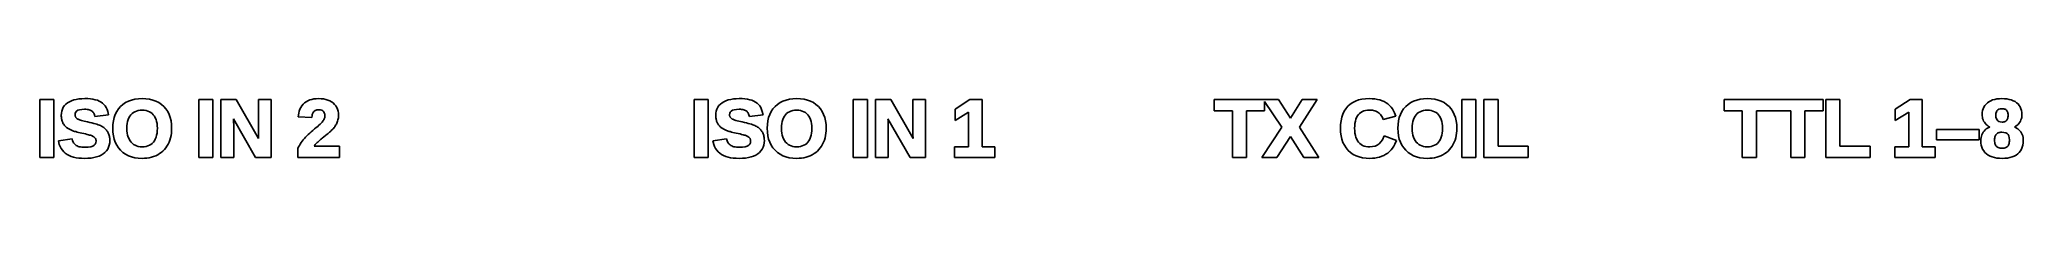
# Model space of a CAD drawing. Header units: metres. Extents: x 53.9 to 138.5, y -10.3 to -7.7.
import ezdxf

# ---------------------------------------------------------------- set-up
doc = ezdxf.new("R2010")
doc.units = ezdxf.units.M

msp = doc.modelspace()

# ---------------------------------------------------------------- linework, layer by layer
for p, q in [((54.5313, -7.72849), (53.9312, -7.72849)), ((53.9312, -7.72849), (53.9312, -10.2172)), ((54.5313, -10.2172), (54.5313, -7.72849)), ((54.8582, -8.31561), (54.8529, -8.40993)), ((54.8529, -8.40993), (54.8537, -8.44852)), ((54.8537, -8.44852), (54.8558, -8.48514)), ((54.8742, -8.22607), (54.8582, -8.31561)), ((54.9012, -8.1424), (54.8742, -8.22607)), ((54.9392, -8.06497), (54.9012, -8.1424)), ((54.9881, -7.99423), (54.9392, -8.06497)), ((55.0475, -7.93056), (54.9881, -7.99423)), ((55.1173, -7.87408), (55.0475, -7.93056)), ((55.1965, -7.82523), (55.1173, -7.87408)), ((55.2846, -7.78424), (55.1965, -7.82523)), ((55.3813, -7.75105), (55.2846, -7.78424)), ((55.4866, -7.72545), (55.3813, -7.75105)), ((55.4396, -8.38414), (55.4475, -8.31978)), ((55.4404, -8.40399), (55.4396, -8.38414)), ((55.4428, -8.4243), (55.4404, -8.40399)), ((55.4468, -8.44299), (55.4428, -8.4243)), ((55.4521, -8.45992), (55.4468, -8.44299)), ((55.4475, -8.31978), (55.4693, -8.26976)), ((55.4693, -8.26976), (55.5056, -8.22878)), ((55.6005, -7.70729), (55.4866, -7.72545)), ((55.5056, -8.22878), (55.5597, -8.19489)), ((55.5597, -8.19489), (55.6338, -8.16905)), ((55.7229, -7.69647), (55.6005, -7.70729)), ((55.6338, -8.16905), (55.7288, -8.15282)), ((55.8539, -7.69287), (55.7229, -7.69647)), ((55.7288, -8.15282), (55.8443, -8.14725)), ((55.8443, -8.14725), (55.9003, -8.14877)), ((55.9789, -7.69577), (55.8539, -7.69287)), ((55.9003, -8.14877), (55.9516, -8.15323)), ((55.9516, -8.15323), (55.9991, -8.16064)), ((56.095, -7.7045), (55.9789, -7.69577)), ((55.9991, -8.16064), (56.0419, -8.17082)), ((56.0419, -8.17082), (56.0802, -8.18362)), ((56.0802, -8.18362), (56.114, -8.19891)), ((56.2026, -7.71913), (56.095, -7.7045)), ((56.114, -8.19891), (56.1438, -8.21671)), ((56.1438, -8.21671), (56.1703, -8.237)), ((56.1703, -8.237), (56.1942, -8.26004)), ((56.1942, -8.26004), (56.2156, -8.28586)), ((56.3016, -7.73976), (56.2026, -7.71913)), ((56.2156, -8.28586), (56.2341, -8.3143)), ((56.2341, -8.3143), (56.2504, -8.3461)), ((56.2504, -8.3461), (56.264, -8.38098)), ((56.264, -8.38098), (56.2875, -8.46286)), ((56.2875, -8.46286), (56.8704, -8.38336)), ((56.3922, -7.76657), (56.3016, -7.73976)), ((56.4742, -7.79973), (56.3922, -7.76657)), ((56.5477, -7.83946), (56.4742, -7.79973)), ((56.6134, -7.88666), (56.5477, -7.83946)), ((56.6722, -7.942), (56.6134, -7.88666)), ((56.7238, -8.0052), (56.6722, -7.942)), ((56.7681, -8.07597), (56.7238, -8.0052)), ((56.8051, -8.15405), (56.7681, -8.07597)), ((56.8348, -8.23923), (56.8051, -8.15405)), ((56.8704, -8.38336), (56.8348, -8.23923)), ((57.1531, -8.36794), (57.1056, -8.50148)), ((57.2144, -8.24461), (57.1531, -8.36794)), ((57.2894, -8.13181), (57.2144, -8.24461)), ((57.3782, -8.02979), (57.2894, -8.13181)), ((57.4792, -7.94003), (57.3782, -8.02979)), ((57.5908, -7.86411), (57.4792, -7.94003)), ((57.7129, -7.80212), (57.5908, -7.86411)), ((57.845, -7.7541), (57.7129, -7.80212)), ((57.737, -8.51462), (57.7752, -8.44708)), ((57.7752, -8.44708), (57.8201, -8.38632)), ((57.8201, -8.38632), (57.8709, -8.33331)), ((57.9871, -7.71999), (57.845, -7.7541)), ((57.8709, -8.33331), (57.9271, -8.28873)), ((57.9271, -8.28873), (57.9892, -8.25211)), ((58.1389, -7.6996), (57.9871, -7.71999)), ((57.9892, -8.25211), (58.0572, -8.22359)), ((58.0572, -8.22359), (58.1316, -8.20299)), ((58.1316, -8.20299), (58.2128, -8.19049)), ((58.3005, -7.69284), (58.1389, -7.6996)), ((58.2128, -8.19049), (58.3004, -8.18628)), ((58.3004, -8.18628), (58.3868, -8.19052)), ((58.4621, -7.69969), (58.3005, -7.69284)), ((58.3868, -8.19052), (58.4666, -8.20306)), ((58.614, -7.72028), (58.4621, -7.69969)), ((58.4666, -8.20306), (58.5401, -8.2238)), ((58.5401, -8.2238), (58.6073, -8.25253)), ((58.6073, -8.25253), (58.6689, -8.28938)), ((58.7562, -7.75475), (58.614, -7.72028)), ((58.6689, -8.28938), (58.725, -8.33443)), ((58.725, -8.33443), (58.7757, -8.38786)), ((58.8885, -7.8033), (58.7562, -7.75475)), ((58.7757, -8.38786), (58.8206, -8.44907)), ((58.8206, -8.44907), (58.8589, -8.517)), ((59.0107, -7.86592), (58.8885, -7.8033)), ((59.1226, -7.94264), (59.0107, -7.86592)), ((59.2237, -8.03326), (59.1226, -7.94264)), ((59.3126, -8.136), (59.2237, -8.03326)), ((59.3878, -8.24908), (59.3126, -8.136)), ((59.4493, -8.37228), (59.3878, -8.24908)), ((59.4969, -8.50533), (59.4493, -8.37228)), ((61.3147, -7.72849), (60.7145, -7.72849)), ((60.7145, -7.72849), (60.7145, -10.2172)), ((61.3147, -10.2172), (61.3147, -7.72849)), ((62.307, -7.72849), (61.6566, -7.72849)), ((61.6566, -7.72849), (61.6566, -10.2172)), ((63.2625, -9.40622), (62.307, -7.72849)), ((63.7978, -7.72849), (63.2536, -7.72849)), ((63.2536, -7.72849), (63.2536, -9.16722)), ((63.7978, -10.2172), (63.7978, -7.72849)), ((64.972, -8.32243), (64.9476, -8.47121)), ((64.995, -8.23262), (64.972, -8.32243)), ((65.0254, -8.14897), (64.995, -8.23262)), ((65.0633, -8.07158), (65.0254, -8.14897)), ((65.1088, -8.00066), (65.0633, -8.07158)), ((65.1617, -7.93646), (65.1088, -8.00066)), ((65.2221, -7.87918), (65.1617, -7.93646)), ((65.2893, -7.82927), (65.2221, -7.87918)), ((65.3629, -7.78717), (65.2893, -7.82927)), ((65.4426, -7.75293), (65.3629, -7.78717)), ((65.5282, -7.72647), (65.4426, -7.75293)), ((65.5273, -8.50397), (65.5426, -8.4166)), ((65.6196, -7.70773), (65.5282, -7.72647)), ((65.5426, -8.4166), (65.552, -8.37807)), ((65.552, -8.37807), (65.5634, -8.34319)), ((65.5634, -8.34319), (65.5765, -8.31206)), ((65.5765, -8.31206), (65.5913, -8.28468)), ((65.5913, -8.28468), (65.6078, -8.26068)), ((65.6078, -8.26068), (65.6256, -8.24008)), ((65.7168, -7.69656), (65.6196, -7.70773)), ((65.6256, -8.24008), (65.6452, -8.22261)), ((65.6452, -8.22261), (65.667, -8.20793)), ((65.667, -8.20793), (65.6918, -8.19559)), ((65.6918, -8.19559), (65.7195, -8.18585)), ((65.8196, -7.69286), (65.7168, -7.69656)), ((65.7195, -8.18585), (65.7507, -8.17863)), ((65.7507, -8.17863), (65.7852, -8.17419)), ((65.7852, -8.17419), (65.8222, -8.17273)), ((65.93, -7.69658), (65.8196, -7.69286)), ((65.8222, -8.17273), (65.8978, -8.1785)), ((65.8978, -8.1785), (65.9577, -8.19478)), ((66.0334, -7.70781), (65.93, -7.69658)), ((65.9577, -8.19478), (66.004, -8.22034)), ((66.004, -8.22034), (66.0389, -8.255)), ((66.1299, -7.72667), (66.0334, -7.70781)), ((66.0389, -8.255), (66.0645, -8.3009)), ((66.0645, -8.3009), (66.0808, -8.36043)), ((66.0808, -8.36043), (66.0866, -8.43507)), ((66.0866, -8.43507), (66.0849, -8.46552)), ((66.2196, -7.75331), (66.1299, -7.72667)), ((66.3022, -7.78786), (66.2196, -7.75331)), ((66.3776, -7.83046), (66.3022, -7.78786)), ((66.4456, -7.88107), (66.3776, -7.83046)), ((66.5052, -7.93896), (66.4456, -7.88107)), ((66.5558, -8.00339), (66.5052, -7.93896)), ((66.5972, -8.07413), (66.5558, -8.00339)), ((66.6293, -8.15085), (66.5972, -8.07413)), ((66.652, -8.23326), (66.6293, -8.15085)), ((66.6655, -8.32108), (66.652, -8.23326)), ((66.6699, -8.41376), (66.6655, -8.32108)), ((66.6685, -8.46445), (66.6699, -8.41376)), ((82.4313, -7.72849), (81.8312, -7.72849)), ((81.8312, -7.72849), (81.8312, -10.2172)), ((82.4313, -10.2172), (82.4313, -7.72849)), ((82.7582, -8.31561), (82.7529, -8.40993)), ((82.7529, -8.40993), (82.7537, -8.44852)), ((82.7537, -8.44852), (82.7558, -8.48514)), ((82.7742, -8.22607), (82.7582, -8.31561)), ((82.8012, -8.1424), (82.7742, -8.22607)), ((82.8392, -8.06497), (82.8012, -8.1424)), ((82.888, -7.99423), (82.8392, -8.06497)), ((82.9475, -7.93056), (82.888, -7.99423)), ((83.0173, -7.87408), (82.9475, -7.93056)), ((83.0965, -7.82523), (83.0173, -7.87408)), ((83.1846, -7.78424), (83.0965, -7.82523)), ((83.2813, -7.75105), (83.1846, -7.78424)), ((83.3866, -7.72545), (83.2813, -7.75105)), ((83.3396, -8.38414), (83.3475, -8.31978)), ((83.3404, -8.40399), (83.3396, -8.38414)), ((83.3428, -8.4243), (83.3404, -8.40399)), ((83.3468, -8.44299), (83.3428, -8.4243)), ((83.3521, -8.45992), (83.3468, -8.44299)), ((83.3475, -8.31978), (83.3693, -8.26976)), ((83.3693, -8.26976), (83.4056, -8.22878)), ((83.5005, -7.70729), (83.3866, -7.72545)), ((83.4056, -8.22878), (83.4597, -8.19489)), ((83.4597, -8.19489), (83.5338, -8.16905)), ((83.6229, -7.69647), (83.5005, -7.70729)), ((83.5338, -8.16905), (83.6288, -8.15282)), ((83.7539, -7.69287), (83.6229, -7.69647)), ((83.6288, -8.15282), (83.7443, -8.14725)), ((83.7443, -8.14725), (83.8002, -8.14877)), ((83.8789, -7.69577), (83.7539, -7.69287)), ((83.8002, -8.14877), (83.8516, -8.15323)), ((83.8516, -8.15323), (83.8991, -8.16064)), ((83.995, -7.7045), (83.8789, -7.69577)), ((83.8991, -8.16064), (83.9419, -8.17082)), ((83.9419, -8.17082), (83.9801, -8.18362)), ((83.9801, -8.18362), (84.014, -8.19891)), ((84.1026, -7.71913), (83.995, -7.7045)), ((84.014, -8.19891), (84.0438, -8.21671)), ((84.0438, -8.21671), (84.0703, -8.237)), ((84.0703, -8.237), (84.0942, -8.26004)), ((84.0942, -8.26004), (84.1156, -8.28586)), ((84.2016, -7.73976), (84.1026, -7.71913)), ((84.1156, -8.28586), (84.1341, -8.3143)), ((84.1341, -8.3143), (84.1504, -8.3461)), ((84.1504, -8.3461), (84.164, -8.38098)), ((84.164, -8.38098), (84.1875, -8.46286)), ((84.1875, -8.46286), (84.7704, -8.38336)), ((84.2922, -7.76657), (84.2016, -7.73976)), ((84.3742, -7.79973), (84.2922, -7.76657)), ((84.4477, -7.83946), (84.3742, -7.79973)), ((84.5134, -7.88666), (84.4477, -7.83946)), ((84.5722, -7.942), (84.5134, -7.88666)), ((84.6238, -8.0052), (84.5722, -7.942)), ((84.6681, -8.07597), (84.6238, -8.0052)), ((84.7051, -8.15405), (84.6681, -8.07597)), ((84.7348, -8.23923), (84.7051, -8.15405)), ((84.7704, -8.38336), (84.7348, -8.23923)), ((85.0531, -8.36794), (85.0056, -8.50148)), ((85.1144, -8.24461), (85.0531, -8.36794)), ((85.1894, -8.13181), (85.1144, -8.24461)), ((85.2782, -8.02979), (85.1894, -8.13181)), ((85.3792, -7.94003), (85.2782, -8.02979)), ((85.4908, -7.86411), (85.3792, -7.94003)), ((85.6129, -7.80212), (85.4908, -7.86411)), ((85.745, -7.7541), (85.6129, -7.80212)), ((85.637, -8.51462), (85.6752, -8.44708)), ((85.6752, -8.44708), (85.72, -8.38632)), ((85.72, -8.38632), (85.7709, -8.33331)), ((85.8871, -7.71999), (85.745, -7.7541)), ((85.7709, -8.33331), (85.8271, -8.28873)), ((85.8271, -8.28873), (85.8892, -8.25211)), ((86.0389, -7.6996), (85.8871, -7.71999)), ((85.8892, -8.25211), (85.9572, -8.22359)), ((85.9572, -8.22359), (86.0316, -8.20299)), ((86.0316, -8.20299), (86.1128, -8.19049)), ((86.2005, -7.69284), (86.0389, -7.6996)), ((86.1128, -8.19049), (86.2004, -8.18628)), ((86.2004, -8.18628), (86.2868, -8.19052)), ((86.3621, -7.69969), (86.2005, -7.69284)), ((86.2868, -8.19052), (86.3666, -8.20306)), ((86.514, -7.72028), (86.3621, -7.69969)), ((86.3666, -8.20306), (86.4401, -8.2238)), ((86.4401, -8.2238), (86.5073, -8.25253)), ((86.5073, -8.25253), (86.5689, -8.28938)), ((86.6562, -7.75475), (86.514, -7.72028)), ((86.5689, -8.28938), (86.625, -8.33443)), ((86.625, -8.33443), (86.6757, -8.38786)), ((86.7885, -7.8033), (86.6562, -7.75475)), ((86.6757, -8.38786), (86.7206, -8.44907)), ((86.7206, -8.44907), (86.7589, -8.517)), ((86.9107, -7.86592), (86.7885, -7.8033)), ((87.0226, -7.94264), (86.9107, -7.86592)), ((87.1237, -8.03326), (87.0226, -7.94264)), ((87.2126, -8.136), (87.1237, -8.03326)), ((87.2878, -8.24908), (87.2126, -8.136)), ((87.3493, -8.37228), (87.2878, -8.24908)), ((87.3969, -8.50533), (87.3493, -8.37228)), ((89.2147, -7.72849), (88.6145, -7.72849)), ((88.6145, -7.72849), (88.6145, -10.2172)), ((89.2147, -10.2172), (89.2147, -7.72849)), ((90.207, -7.72849), (89.5566, -7.72849)), ((89.5566, -7.72849), (89.5566, -10.2172)), ((91.1624, -9.40622), (90.207, -7.72849)), ((91.6978, -7.72849), (91.1536, -7.72849)), ((91.1536, -7.72849), (91.1536, -9.16722)), ((91.6978, -10.2172), (91.6978, -7.72849)), ((93.5862, -7.72849), (92.9526, -8.13956)), ((92.9526, -8.13956), (92.9526, -8.63156)), ((92.9526, -8.63156), (93.5256, -8.27383)), ((93.5256, -8.27383), (93.5256, -9.76285)), ((94.102, -7.72849), (93.5862, -7.72849)), ((94.102, -9.76285), (94.102, -7.72849)), ((106.741, -7.72849), (104.002, -7.72849)), ((104.002, -7.72849), (104.002, -8.21503)), ((104.002, -8.21503), (104.773, -8.21503)), ((104.773, -8.21503), (104.773, -10.2172)), ((105.373, -8.21503), (106.146, -8.21503)), ((105.373, -10.2172), (105.373, -8.21503)), ((106.146, -8.21503), (106.146, -7.812)), ((106.146, -7.812), (106.882, -8.91118)), ((107.244, -8.52881), (106.741, -7.72849)), ((107.747, -7.72849), (107.244, -8.52881)), ((107.633, -8.91113), (108.391, -7.72849)), ((108.391, -7.72849), (107.747, -7.72849)), ((109.483, -8.35992), (109.438, -8.49434)), ((109.541, -8.23647), (109.483, -8.35992)), ((109.613, -8.12421), (109.541, -8.23647)), ((109.697, -8.02345), (109.613, -8.12421)), ((109.795, -7.93523), (109.697, -8.02345)), ((109.904, -7.86066), (109.795, -7.93523)), ((110.024, -7.79984), (109.904, -7.86066)), ((110.155, -7.75279), (110.024, -7.79984)), ((110.068, -8.50397), (110.105, -8.4373)), ((110.105, -8.4373), (110.148, -8.37856)), ((110.148, -8.37856), (110.196, -8.32779)), ((110.297, -7.71938), (110.155, -7.75279)), ((110.196, -8.32779), (110.251, -8.28503)), ((110.251, -8.28503), (110.312, -8.24983)), ((110.45, -7.69946), (110.297, -7.71938)), ((110.312, -8.24983), (110.379, -8.22232)), ((110.379, -8.22232), (110.453, -8.20242)), ((110.613, -7.69286), (110.45, -7.69946)), ((110.453, -8.20242), (110.535, -8.19032)), ((110.535, -8.19032), (110.624, -8.18625)), ((110.733, -7.69641), (110.613, -7.69286)), ((110.624, -8.18625), (110.682, -8.18829)), ((110.682, -8.18829), (110.739, -8.19438)), ((110.847, -7.70705), (110.733, -7.69641)), ((110.739, -8.19438), (110.792, -8.20442)), ((110.792, -8.20442), (110.843, -8.21851)), ((110.843, -8.21851), (110.892, -8.23643)), ((110.955, -7.72487), (110.847, -7.70705)), ((110.892, -8.23643), (110.938, -8.25822)), ((110.938, -8.25822), (110.982, -8.28426)), ((111.057, -7.74994), (110.955, -7.72487)), ((110.982, -8.28426), (111.023, -8.31328)), ((111.023, -8.31328), (111.059, -8.34482)), ((111.153, -7.78235), (111.057, -7.74994)), ((111.059, -8.34482), (111.092, -8.37906)), ((111.092, -8.37906), (111.12, -8.41582)), ((111.12, -8.41582), (111.144, -8.45511)), ((111.144, -8.45511), (111.165, -8.49753)), ((111.242, -7.82216), (111.153, -7.78235)), ((111.198, -8.58817), (111.736, -8.44128)), ((111.325, -7.86937), (111.242, -7.82216)), ((111.402, -7.92377), (111.325, -7.86937)), ((111.472, -7.98508), (111.402, -7.92377)), ((111.535, -8.05327), (111.472, -7.98508)), ((111.591, -8.12817), (111.535, -8.05327)), ((111.64, -8.20967), (111.591, -8.12817)), ((111.682, -8.29761), (111.64, -8.20967)), ((111.736, -8.44128), (111.682, -8.29761)), ((111.937, -8.36794), (111.889, -8.50148)), ((111.998, -8.24461), (111.937, -8.36794)), ((112.073, -8.13182), (111.998, -8.24461)), ((112.162, -8.02979), (112.073, -8.13182)), ((112.263, -7.94003), (112.162, -8.02979)), ((112.375, -7.86411), (112.263, -7.94003)), ((112.497, -7.80212), (112.375, -7.86411)), ((112.629, -7.7541), (112.497, -7.80212)), ((112.521, -8.51456), (112.559, -8.44713)), ((112.559, -8.44713), (112.604, -8.38632)), ((112.604, -8.38632), (112.655, -8.33331)), ((112.771, -7.71999), (112.629, -7.7541)), ((112.655, -8.33331), (112.711, -8.28873)), ((112.711, -8.28873), (112.773, -8.25211)), ((112.923, -7.6996), (112.771, -7.71999)), ((112.773, -8.25211), (112.841, -8.22359)), ((112.841, -8.22359), (112.915, -8.20299)), ((112.915, -8.20299), (112.997, -8.19049)), ((113.084, -7.69284), (112.923, -7.6996)), ((112.997, -8.19049), (113.084, -8.18628)), ((113.246, -7.69969), (113.084, -7.69284)), ((113.084, -8.18628), (113.171, -8.19052)), ((113.171, -8.19052), (113.25, -8.20306)), ((113.398, -7.72028), (113.246, -7.69969)), ((113.25, -8.20306), (113.324, -8.2238)), ((113.324, -8.2238), (113.391, -8.25253)), ((113.391, -8.25253), (113.453, -8.28943)), ((113.54, -7.75475), (113.398, -7.72028)), ((113.453, -8.28943), (113.509, -8.33432)), ((113.509, -8.33432), (113.559, -8.38794)), ((113.672, -7.8033), (113.54, -7.75475)), ((113.559, -8.38794), (113.604, -8.44911)), ((113.604, -8.44911), (113.643, -8.51692)), ((113.794, -7.86592), (113.672, -7.8033)), ((113.906, -7.94264), (113.794, -7.86592)), ((114.007, -8.03326), (113.906, -7.94264)), ((114.096, -8.136), (114.007, -8.03326)), ((114.172, -8.24908), (114.096, -8.136)), ((114.233, -8.37228), (114.172, -8.24908)), ((114.281, -8.50533), (114.233, -8.37228)), ((115.156, -7.72849), (114.556, -7.72849)), ((114.556, -7.72849), (114.556, -10.2172)), ((115.156, -10.2172), (115.156, -7.72849)), ((116.098, -7.72849), (115.498, -7.72849)), ((115.498, -7.72849), (115.498, -10.2172)), ((116.098, -9.73065), (116.098, -7.72849)), ((129.953, -7.72849), (125.737, -7.72849)), ((125.737, -7.72849), (125.737, -8.21503)), ((125.737, -8.21503), (126.508, -8.21503)), ((126.508, -8.21503), (126.508, -10.2172)), ((127.108, -8.21503), (128.58, -8.21503)), ((127.108, -10.2172), (127.108, -8.21503)), ((128.58, -8.21503), (128.58, -10.2172)), ((129.18, -10.2172), (129.18, -8.21503)), ((129.18, -8.21503), (129.953, -8.21503)), ((129.953, -8.21503), (129.953, -7.72849)), ((130.673, -7.72849), (130.073, -7.72849)), ((130.073, -7.72849), (130.073, -10.2172)), ((130.673, -9.73065), (130.673, -7.72849)), ((133.664, -7.72849), (133.03, -8.13956)), ((133.03, -8.13956), (133.03, -8.63156)), ((133.03, -8.63156), (133.603, -8.27383)), ((133.603, -8.27383), (133.603, -9.76285)), ((134.179, -7.72849), (133.664, -7.72849)), ((134.179, -9.76285), (134.179, -7.72849)), ((136.735, -8.28854), (136.73, -8.37505)), ((136.73, -8.37505), (136.733, -8.43454)), ((136.733, -8.43454), (136.741, -8.49213)), ((136.748, -8.20647), (136.735, -8.28854)), ((136.771, -8.12915), (136.748, -8.20647)), ((136.804, -8.05688), (136.771, -8.12915)), ((136.846, -7.99005), (136.804, -8.05688)), ((136.897, -7.92891), (136.846, -7.99005)), ((136.956, -7.87361), (136.897, -7.92891)), ((137.024, -7.82501), (136.956, -7.87361)), ((137.099, -7.78413), (137.024, -7.82501)), ((137.181, -7.75095), (137.099, -7.78413)), ((137.27, -7.72534), (137.181, -7.75095)), ((137.365, -7.70723), (137.27, -7.72534)), ((137.317, -8.40408), (137.323, -8.32541)), ((137.323, -8.48712), (137.317, -8.40408)), ((137.323, -8.32541), (137.339, -8.26189)), ((137.339, -8.26189), (137.365, -8.21298)), ((137.467, -7.69644), (137.365, -7.70723)), ((137.365, -8.21298), (137.399, -8.17642)), ((137.399, -8.17642), (137.444, -8.14987)), ((137.444, -8.14987), (137.503, -8.13297)), ((137.575, -7.69287), (137.467, -7.69644)), ((137.503, -8.13297), (137.576, -8.12695)), ((137.686, -7.69633), (137.575, -7.69287)), ((137.576, -8.12695), (137.615, -8.12837)), ((137.615, -8.12837), (137.651, -8.13266)), ((137.651, -8.13266), (137.683, -8.13963)), ((137.683, -8.13963), (137.711, -8.14908)), ((137.79, -7.70685), (137.686, -7.69633)), ((137.711, -8.14908), (137.736, -8.16083)), ((137.736, -8.16083), (137.757, -8.17476)), ((137.757, -8.17476), (137.775, -8.19093)), ((137.775, -8.19093), (137.791, -8.20961)), ((137.886, -7.72447), (137.79, -7.70685)), ((137.791, -8.20961), (137.805, -8.23181)), ((137.805, -8.23181), (137.817, -8.25778)), ((137.817, -8.25778), (137.826, -8.2879)), ((137.826, -8.2879), (137.833, -8.3223)), ((137.833, -8.3223), (137.838, -8.36116)), ((137.838, -8.45081), (137.833, -8.49313)), ((137.838, -8.36116), (137.839, -8.40421)), ((137.839, -8.40421), (137.838, -8.45081)), ((137.976, -7.74937), (137.886, -7.72447)), ((138.059, -7.78168), (137.976, -7.74937)), ((138.134, -7.82153), (138.059, -7.78168)), ((138.203, -7.869), (138.134, -7.82153)), ((138.263, -7.9236), (138.203, -7.869)), ((138.314, -7.98471), (138.263, -7.9236)), ((138.356, -8.05217), (138.314, -7.98471)), ((138.388, -8.12563), (138.356, -8.05217)), ((138.411, -8.20467), (138.388, -8.12563)), ((138.425, -8.28905), (138.411, -8.20467)), ((138.419, -8.49533), (138.426, -8.43787)), ((138.429, -8.37849), (138.425, -8.28905)), ((138.426, -8.43787), (138.429, -8.37849)), ((54.8558, -8.48514), (54.8594, -8.52068)), ((54.8594, -8.52068), (54.8645, -8.55518)), ((54.8645, -8.55518), (54.871, -8.58862)), ((54.871, -8.58862), (54.8791, -8.62099)), ((54.8791, -8.62099), (54.8886, -8.65215)), ((54.8886, -8.65215), (54.8994, -8.68202)), ((54.8994, -8.68202), (54.9114, -8.71078)), ((54.9114, -8.71078), (54.9246, -8.73856)), ((54.9246, -8.73856), (54.939, -8.76527)), ((54.939, -8.76527), (54.9546, -8.79097)), ((54.9546, -8.79097), (54.9715, -8.81558)), ((54.9715, -8.81558), (54.9896, -8.83907)), ((54.9896, -8.83907), (55.0087, -8.86143)), ((55.0087, -8.86143), (55.029, -8.88278)), ((55.029, -8.88278), (55.0503, -8.90315)), ((55.0503, -8.90315), (55.0727, -8.92255)), ((55.0727, -8.92255), (55.0962, -8.94096)), ((55.0962, -8.94096), (55.1208, -8.9584)), ((55.1208, -8.9584), (55.1463, -8.97478)), ((55.1463, -8.97478), (55.1724, -8.99016)), ((55.1724, -8.99016), (55.1992, -9.00482)), ((55.1992, -9.00482), (55.2269, -9.01889)), ((55.2269, -9.01889), (55.2553, -9.03232)), ((55.2553, -9.03232), (55.2845, -9.04517)), ((55.2845, -9.04517), (55.3145, -9.05739)), ((55.3145, -9.05739), (55.3455, -9.06906)), ((55.3455, -9.06906), (55.3802, -9.08095)), ((55.3802, -9.08095), (55.4214, -9.0937)), ((55.4214, -9.0937), (55.4689, -9.10736)), ((55.459, -8.47552), (55.4521, -8.45992)), ((55.4671, -8.48982), (55.459, -8.47552)), ((55.4769, -8.50328), (55.4671, -8.48982)), ((55.4689, -9.10736), (55.5229, -9.12196)), ((55.4885, -8.51637), (55.4769, -8.50328)), ((55.5024, -8.52957), (55.4885, -8.51637)), ((55.5179, -8.54224), (55.5024, -8.52957)), ((55.5359, -8.55492), (55.5179, -8.54224)), ((55.5229, -9.12196), (55.5834, -9.13751)), ((55.5554, -8.56683), (55.5359, -8.55492)), ((55.5774, -8.5786), (55.5554, -8.56683)), ((55.6008, -8.58955), (55.5774, -8.5786)), ((55.5834, -9.13751), (55.6504, -9.15404)), ((55.6294, -8.60085), (55.6008, -8.58955)), ((55.6662, -8.61324), (55.6294, -8.60085)), ((55.6504, -9.15404), (55.7245, -9.17166)), ((55.7118, -8.62686), (55.6662, -8.61324)), ((55.766, -8.64153), (55.7118, -8.62686)), ((55.7245, -9.17166), (55.8093, -9.18925)), ((55.8283, -8.65712), (55.766, -8.64153)), ((55.8093, -9.18925), (55.8848, -9.20586)), ((55.8981, -8.67349), (55.8283, -8.65712)), ((55.8848, -9.20586), (55.9525, -9.2218)), ((55.9767, -8.69093), (55.8981, -8.67349)), ((55.9525, -9.2218), (56.0118, -9.23689)), ((56.0713, -8.71158), (55.9767, -8.69093)), ((56.0118, -9.23689), (56.0616, -9.25085)), ((56.0616, -9.25085), (56.1035, -9.26407)), ((56.1584, -8.7319), (56.0713, -8.71158)), ((56.1035, -9.26407), (56.1363, -9.27609)), ((56.1363, -9.27609), (56.1643, -9.28815)), ((56.2376, -8.75183), (56.1584, -8.7319)), ((56.1643, -9.28815), (56.19, -9.30089)), ((56.19, -9.30089), (56.2136, -9.31424)), ((56.3091, -8.77141), (56.2376, -8.75183)), ((56.3729, -8.79062), (56.3091, -8.77141)), ((56.429, -8.80959), (56.3729, -8.79062)), ((56.4775, -8.82829), (56.429, -8.80959)), ((56.5206, -8.84726), (56.4775, -8.82829)), ((56.5611, -8.86716), (56.5206, -8.84726)), ((56.5993, -8.88803), (56.5611, -8.86716)), ((56.635, -8.90996), (56.5993, -8.88803)), ((56.6684, -8.93298), (56.635, -8.90996)), ((56.6993, -8.95711), (56.6684, -8.93298)), ((56.7276, -8.9823), (56.6993, -8.95711)), ((56.7537, -9.00871), (56.7276, -8.9823)), ((56.778, -9.03653), (56.7537, -9.00871)), ((56.8005, -9.0658), (56.778, -9.03653)), ((56.8211, -9.09648), (56.8005, -9.0658)), ((56.8399, -9.12856), (56.8211, -9.09648)), ((56.8568, -9.16197), (56.8399, -9.12856)), ((56.8719, -9.19678), (56.8568, -9.16197)), ((56.8851, -9.23306), (56.8719, -9.19678)), ((56.8962, -9.27077), (56.8851, -9.23306)), ((56.9053, -9.30981), (56.8962, -9.27077)), ((57.0518, -8.79849), (57.0451, -8.96182)), ((57.0451, -8.96182), (57.0518, -9.12576)), ((57.0719, -8.64505), (57.0518, -8.79849)), ((57.0518, -9.12576), (57.0719, -9.28014)), ((57.1056, -8.50148), (57.0719, -8.64505)), ((57.0719, -9.28014), (57.1057, -9.42491)), ((57.6487, -8.96182), (57.6523, -8.85757)), ((57.6524, -9.06726), (57.6487, -8.96182)), ((57.6523, -8.85757), (57.663, -8.76071)), ((57.6634, -9.16513), (57.6524, -9.06726)), ((57.663, -8.76071), (57.6808, -8.67134)), ((57.6816, -9.25606), (57.6634, -9.16513)), ((57.6808, -8.67134), (57.7055, -8.58937)), ((57.7069, -9.33987), (57.6816, -9.25606)), ((57.7055, -8.58937), (57.737, -8.51462)), ((58.8589, -8.517), (58.8904, -8.59151)), ((58.8904, -8.59151), (58.9151, -8.67345)), ((58.9151, -9.26346), (58.8905, -9.34798)), ((58.9151, -8.67345), (58.9329, -8.76234)), ((58.9329, -9.17082), (58.9151, -9.26346)), ((58.9329, -8.76234), (58.9436, -8.85832)), ((58.9436, -9.07036), (58.9329, -9.17082)), ((58.9436, -8.85832), (58.9472, -8.9619)), ((58.9472, -8.9619), (58.9436, -9.07036)), ((59.5307, -8.64799), (59.4969, -8.50533)), ((59.5078, -9.37141), (59.5296, -9.27431)), ((59.5296, -9.27431), (59.5452, -9.17365)), ((59.5509, -8.80017), (59.5307, -8.64799)), ((59.5452, -9.17365), (59.5545, -9.06947)), ((59.5576, -8.9615), (59.5509, -8.80017)), ((59.5545, -9.06947), (59.5576, -8.9615)), ((62.1951, -8.59645), (62.1923, -8.5565)), ((62.1923, -8.5565), (63.132, -10.2172)), ((62.1983, -8.65457), (62.1951, -8.59645)), ((62.2002, -8.70854), (62.1983, -8.65457)), ((62.2008, -8.75807), (62.2002, -8.70854)), ((62.2008, -10.2172), (62.2008, -8.75807)), ((63.2536, -9.16722), (63.2543, -9.22894)), ((63.2543, -9.22894), (63.2562, -9.29274)), ((63.2562, -9.29274), (63.2593, -9.35838)), ((64.9476, -8.47121), (65.5273, -8.50397)), ((65.3209, -9.28857), (65.2654, -9.34628)), ((65.3801, -9.23026), (65.3209, -9.28857)), ((65.4428, -9.17131), (65.3801, -9.23026)), ((65.5091, -9.11179), (65.4428, -9.17131)), ((65.579, -9.05161), (65.5091, -9.11179)), ((65.6522, -8.99109), (65.579, -9.05161)), ((65.7205, -8.93474), (65.6522, -8.99109)), ((65.7821, -8.88171), (65.7205, -8.93474)), ((65.8378, -8.83147), (65.7821, -8.88171)), ((65.8865, -8.78502), (65.8378, -8.83147)), ((65.9295, -8.74106), (65.8865, -8.78502)), ((65.966, -8.70059), (65.9295, -8.74106)), ((65.996, -8.66374), (65.966, -8.70059)), ((66.0207, -8.62897), (65.996, -8.66374)), ((66.0414, -8.59462), (66.0207, -8.62897)), ((66.058, -8.56137), (66.0414, -8.59462)), ((66.0438, -9.334), (66.1141, -9.27808)), ((66.0707, -8.52864), (66.058, -8.56137)), ((66.0796, -8.49675), (66.0707, -8.52864)), ((66.0849, -8.46552), (66.0796, -8.49675)), ((66.1141, -9.27808), (66.1858, -9.22122)), ((66.1858, -9.22122), (66.2221, -9.19182)), ((66.2221, -9.19182), (66.2576, -9.16161)), ((66.2576, -9.16161), (66.2923, -9.13078)), ((66.2923, -9.13078), (66.3259, -9.09932)), ((66.3259, -9.09932), (66.3587, -9.06726)), ((66.3587, -9.06726), (66.3905, -9.03459)), ((66.3905, -9.03459), (66.4214, -9.00117)), ((66.4214, -9.00117), (66.4514, -8.96667)), ((66.4514, -8.96667), (66.4799, -8.93114)), ((66.4799, -8.93114), (66.5068, -8.89468)), ((66.5068, -8.89468), (66.5322, -8.85728)), ((66.5322, -8.85728), (66.556, -8.81895)), ((66.556, -8.81895), (66.5781, -8.77972)), ((66.5781, -8.77972), (66.5989, -8.73929)), ((66.5989, -8.73929), (66.6177, -8.69704)), ((66.6177, -8.69704), (66.6337, -8.65309)), ((66.6337, -8.65309), (66.6468, -8.6078)), ((66.6468, -8.6078), (66.6569, -8.56125)), ((66.6569, -8.56125), (66.6641, -8.51346)), ((66.6641, -8.51346), (66.6685, -8.46445)), ((82.7558, -8.48514), (82.7594, -8.52068)), ((82.7594, -8.52068), (82.7645, -8.55518)), ((82.7645, -8.55518), (82.771, -8.58862)), ((82.771, -8.58862), (82.7791, -8.62099)), ((82.7791, -8.62099), (82.7886, -8.65215)), ((82.7886, -8.65215), (82.7994, -8.68202)), ((82.7994, -8.68202), (82.8114, -8.71078)), ((82.8114, -8.71078), (82.8246, -8.73856)), ((82.8246, -8.73856), (82.839, -8.76527)), ((82.839, -8.76527), (82.8546, -8.79097)), ((82.8546, -8.79097), (82.8715, -8.81558)), ((82.8715, -8.81558), (82.8896, -8.83907)), ((82.8896, -8.83907), (82.9087, -8.86143)), ((82.9087, -8.86143), (82.929, -8.88278)), ((82.929, -8.88278), (82.9503, -8.90315)), ((82.9503, -8.90315), (82.9727, -8.92255)), ((82.9727, -8.92255), (82.9962, -8.94096)), ((82.9962, -8.94096), (83.0208, -8.9584)), ((83.0208, -8.9584), (83.0463, -8.97478)), ((83.0463, -8.97478), (83.0724, -8.99016)), ((83.0724, -8.99016), (83.0992, -9.00482)), ((83.0992, -9.00482), (83.1268, -9.01889)), ((83.1268, -9.01889), (83.1553, -9.03232)), ((83.1553, -9.03232), (83.1845, -9.04517)), ((83.1845, -9.04517), (83.2145, -9.05739)), ((83.2145, -9.05739), (83.2455, -9.06906)), ((83.2455, -9.06906), (83.2802, -9.08095)), ((83.2802, -9.08095), (83.3214, -9.0937)), ((83.3214, -9.0937), (83.3689, -9.10736)), ((83.3589, -8.47552), (83.3521, -8.45992)), ((83.3671, -8.48982), (83.3589, -8.47552)), ((83.3768, -8.50328), (83.3671, -8.48982)), ((83.3689, -9.10736), (83.4229, -9.12196)), ((83.3885, -8.51637), (83.3768, -8.50328)), ((83.4024, -8.52957), (83.3885, -8.51637)), ((83.4179, -8.54224), (83.4024, -8.52957)), ((83.4359, -8.55492), (83.4179, -8.54224)), ((83.4229, -9.12196), (83.4834, -9.13751)), ((83.4554, -8.56683), (83.4359, -8.55492)), ((83.4774, -8.5786), (83.4554, -8.56683)), ((83.5008, -8.58955), (83.4774, -8.5786)), ((83.4834, -9.13751), (83.5504, -9.15404)), ((83.5294, -8.60085), (83.5008, -8.58955)), ((83.5662, -8.61324), (83.5294, -8.60085)), ((83.5504, -9.15404), (83.6245, -9.17166)), ((83.6118, -8.62686), (83.5662, -8.61324)), ((83.666, -8.64153), (83.6118, -8.62686)), ((83.6245, -9.17166), (83.7093, -9.18925)), ((83.7283, -8.65712), (83.666, -8.64153)), ((83.7093, -9.18925), (83.7848, -9.20586)), ((83.7981, -8.67349), (83.7283, -8.65712)), ((83.7848, -9.20586), (83.8525, -9.2218)), ((83.8767, -8.69093), (83.7981, -8.67349)), ((83.8525, -9.2218), (83.9118, -9.23689)), ((83.9713, -8.71158), (83.8767, -8.69093)), ((83.9118, -9.23689), (83.9616, -9.25085)), ((83.9616, -9.25085), (84.0035, -9.26407)), ((84.0584, -8.7319), (83.9713, -8.71158)), ((84.0035, -9.26407), (84.0363, -9.27609)), ((84.0363, -9.27609), (84.0643, -9.28815)), ((84.1376, -8.75183), (84.0584, -8.7319)), ((84.0643, -9.28815), (84.09, -9.30089)), ((84.09, -9.30089), (84.1136, -9.31424)), ((84.2091, -8.77141), (84.1376, -8.75183)), ((84.2729, -8.79062), (84.2091, -8.77141)), ((84.329, -8.80959), (84.2729, -8.79062)), ((84.3775, -8.82829), (84.329, -8.80959)), ((84.4206, -8.84726), (84.3775, -8.82829)), ((84.4611, -8.86716), (84.4206, -8.84726)), ((84.4993, -8.88803), (84.4611, -8.86716)), ((84.535, -8.90996), (84.4993, -8.88803)), ((84.5684, -8.93298), (84.535, -8.90996)), ((84.5993, -8.95711), (84.5684, -8.93298)), ((84.6276, -8.9823), (84.5993, -8.95711)), ((84.6537, -9.00871), (84.6276, -8.9823)), ((84.678, -9.03653), (84.6537, -9.00871)), ((84.7005, -9.0658), (84.678, -9.03653)), ((84.7211, -9.09648), (84.7005, -9.0658)), ((84.7399, -9.12856), (84.7211, -9.09648)), ((84.7568, -9.16197), (84.7399, -9.12856)), ((84.7719, -9.19678), (84.7568, -9.16197)), ((84.7851, -9.23306), (84.7719, -9.19678)), ((84.7962, -9.27077), (84.7851, -9.23306)), ((84.8053, -9.30981), (84.7962, -9.27077)), ((84.9518, -8.79849), (84.9451, -8.96182)), ((84.9451, -8.96182), (84.9518, -9.12576)), ((84.9719, -8.64505), (84.9518, -8.79849)), ((84.9518, -9.12576), (84.9719, -9.28014)), ((85.0056, -8.50148), (84.9719, -8.64505)), ((84.9719, -9.28014), (85.0057, -9.42491)), ((85.5487, -8.96182), (85.5523, -8.85757)), ((85.5524, -9.0672), (85.5487, -8.96182)), ((85.5523, -8.85757), (85.563, -8.76071)), ((85.5634, -9.16513), (85.5524, -9.0672)), ((85.563, -8.76071), (85.5808, -8.67134)), ((85.5816, -9.25606), (85.5634, -9.16513)), ((85.5808, -8.67134), (85.6055, -8.58937)), ((85.6069, -9.33987), (85.5816, -9.25606)), ((85.6055, -8.58937), (85.637, -8.51462)), ((86.7589, -8.517), (86.7903, -8.59151)), ((86.7903, -8.59151), (86.8151, -8.67345)), ((86.8151, -9.26346), (86.7905, -9.34798)), ((86.8151, -8.67345), (86.8329, -8.76234)), ((86.8329, -9.17082), (86.8151, -9.26346)), ((86.8329, -8.76234), (86.8436, -8.85832)), ((86.8436, -9.07036), (86.8329, -9.17082)), ((86.8436, -8.85832), (86.8472, -8.9619)), ((86.8472, -8.9619), (86.8436, -9.07036)), ((87.4307, -8.64799), (87.3969, -8.50533)), ((87.4078, -9.37141), (87.4296, -9.27431)), ((87.4296, -9.27431), (87.4451, -9.17365)), ((87.4509, -8.80017), (87.4307, -8.64799)), ((87.4451, -9.17365), (87.4545, -9.06947)), ((87.4576, -8.9615), (87.4509, -8.80017)), ((87.4545, -9.06947), (87.4576, -8.9615)), ((90.0951, -8.59645), (90.0923, -8.5565)), ((90.0923, -8.5565), (91.032, -10.2172)), ((90.0983, -8.65457), (90.0951, -8.59645)), ((90.1002, -8.70854), (90.0983, -8.65457)), ((90.1008, -8.75807), (90.1002, -8.70854)), ((90.1008, -10.2172), (90.1008, -8.75807)), ((91.1536, -9.16722), (91.1543, -9.22894)), ((91.1543, -9.22894), (91.1562, -9.29274)), ((91.1562, -9.29274), (91.1593, -9.35838)), ((106.882, -8.91118), (106.022, -10.2172)), ((108.46, -10.2172), (107.633, -8.91113)), ((109.386, -8.79532), (109.38, -8.96185)), ((109.38, -8.96185), (109.387, -9.12823)), ((109.406, -8.6395), (109.386, -8.79532)), ((109.387, -9.12823), (109.406, -9.28445)), ((109.438, -8.49434), (109.406, -8.6395)), ((109.406, -9.28445), (109.44, -9.43053)), ((109.984, -8.96185), (109.987, -8.85335)), ((109.987, -9.07213), (109.984, -8.96185)), ((109.987, -8.85335), (109.997, -8.75345)), ((109.998, -9.17412), (109.987, -9.07213)), ((109.997, -8.75345), (110.015, -8.66176)), ((110.015, -9.26746), (109.998, -9.17412)), ((110.015, -8.66176), (110.038, -8.57869)), ((110.04, -9.35272), (110.015, -9.26746)), ((110.038, -8.57869), (110.068, -8.50397)), ((111.165, -8.49753), (111.198, -8.58817)), ((111.239, -9.29025), (111.165, -9.4496)), ((111.768, -9.4899), (111.239, -9.29025)), ((111.835, -8.79849), (111.829, -8.96182)), ((111.829, -8.96182), (111.836, -9.12576)), ((111.856, -8.64505), (111.835, -8.79849)), ((111.836, -9.12576), (111.856, -9.28014)), ((111.889, -8.50148), (111.856, -8.64505)), ((111.856, -9.28014), (111.889, -9.42491)), ((112.432, -8.96185), (112.436, -8.85759)), ((112.436, -9.0672), (112.432, -8.96185)), ((112.436, -8.85759), (112.447, -8.76071)), ((112.447, -9.16515), (112.436, -9.0672)), ((112.447, -8.76071), (112.465, -8.67134)), ((112.465, -9.25606), (112.447, -9.16515)), ((112.465, -8.67134), (112.489, -8.58937)), ((112.491, -9.33981), (112.465, -9.25606)), ((112.489, -8.58937), (112.521, -8.51456)), ((113.643, -8.51692), (113.674, -8.59151)), ((113.674, -8.59151), (113.699, -8.67342)), ((113.699, -9.26346), (113.674, -9.34798)), ((113.699, -8.67342), (113.717, -8.76234)), ((113.717, -9.17082), (113.699, -9.26346)), ((113.717, -8.76234), (113.727, -8.85832)), ((113.727, -9.07036), (113.717, -9.17082)), ((113.727, -8.85832), (113.731, -8.9619)), ((113.731, -8.9619), (113.727, -9.07036)), ((114.314, -8.64799), (114.281, -8.50533)), ((114.292, -9.37141), (114.313, -9.27431)), ((114.313, -9.27431), (114.329, -9.17365)), ((114.335, -8.80017), (114.314, -8.64799)), ((114.329, -9.17365), (114.338, -9.06947)), ((114.341, -8.9615), (114.335, -8.80017)), ((114.338, -9.06947), (114.341, -8.9615)), ((136.603, -9.01352), (134.783, -9.01352)), ((134.783, -9.01352), (134.783, -9.45769)), ((136.603, -9.45769), (136.603, -9.01352)), ((136.701, -9.30078), (136.686, -9.36366)), ((136.721, -9.24077), (136.701, -9.30078)), ((136.748, -9.18381), (136.721, -9.24077)), ((136.741, -8.49213), (136.754, -8.54793)), ((136.78, -9.13004), (136.748, -9.18381)), ((136.754, -8.54793), (136.773, -8.60179)), ((136.773, -8.60179), (136.796, -8.65359)), ((136.818, -9.07959), (136.78, -9.13004)), ((136.796, -8.65359), (136.826, -8.7032)), ((136.862, -9.03342), (136.818, -9.07959)), ((136.826, -8.7032), (136.86, -8.75061)), ((136.86, -8.75061), (136.898, -8.79465)), ((136.909, -8.99245), (136.862, -9.03342)), ((136.898, -8.79465), (136.941, -8.83414)), ((136.96, -8.95682), (136.909, -8.99245)), ((136.941, -8.83414), (136.986, -8.86894)), ((137.015, -8.92657), (136.96, -8.95682)), ((136.986, -8.86894), (137.035, -8.89896)), ((137.056, -8.9093), (137.015, -8.92657)), ((137.035, -8.89896), (137.056, -8.9093)), ((137.28, -9.3324), (137.291, -9.29724)), ((137.291, -9.29724), (137.306, -9.26584)), ((137.306, -9.26584), (137.323, -9.23782)), ((137.34, -8.55423), (137.323, -8.48712)), ((137.323, -9.23782), (137.343, -9.21312)), ((137.366, -8.60608), (137.34, -8.55423)), ((137.343, -9.21312), (137.366, -9.19164)), ((137.401, -8.64465), (137.366, -8.60608)), ((137.366, -9.19164), (137.392, -9.17345)), ((137.392, -9.17345), (137.421, -9.15837)), ((137.447, -8.67253), (137.401, -8.64465)), ((137.421, -9.15837), (137.453, -9.14645)), ((137.505, -8.69016), (137.447, -8.67253)), ((137.453, -9.14645), (137.489, -9.13768)), ((137.489, -9.13768), (137.529, -9.13235)), ((137.58, -8.69644), (137.505, -8.69016)), ((137.529, -9.13235), (137.571, -9.13055)), ((137.571, -9.13055), (137.662, -9.1376)), ((137.618, -8.69502), (137.58, -8.69644)), ((137.653, -8.69066), (137.618, -8.69502)), ((137.684, -8.68372), (137.653, -8.69066)), ((137.662, -9.1376), (137.736, -9.15768)), ((137.712, -8.67418), (137.684, -8.68372)), ((137.737, -8.66235), (137.712, -8.67418)), ((137.736, -9.15768), (137.793, -9.18953)), ((137.758, -8.64838), (137.737, -8.66235)), ((137.776, -8.6321), (137.758, -8.64838)), ((137.791, -8.61317), (137.776, -8.6321)), ((137.805, -8.59015), (137.791, -8.61317)), ((137.793, -9.18953), (137.836, -9.23311)), ((137.817, -8.56268), (137.805, -8.59015)), ((137.826, -8.53032), (137.817, -8.56268)), ((137.833, -8.49313), (137.826, -8.53032)), ((137.836, -9.23311), (137.868, -9.2906)), ((137.868, -9.2906), (137.888, -9.3643)), ((138.107, -8.90633), (138.123, -8.89861)), ((138.145, -8.92186), (138.107, -8.90633)), ((138.123, -8.89861), (138.173, -8.86932)), ((138.202, -8.95125), (138.145, -8.92186)), ((138.173, -8.86932), (138.219, -8.83511)), ((138.254, -8.98587), (138.202, -8.95125)), ((138.219, -8.83511), (138.262, -8.79607)), ((138.301, -9.0257), (138.254, -8.98587)), ((138.262, -8.79607), (138.3, -8.75241)), ((138.3, -8.75241), (138.334, -8.70538)), ((138.345, -9.07065), (138.301, -9.0257)), ((138.334, -8.70538), (138.363, -8.65611)), ((138.383, -9.12019), (138.345, -9.07065)), ((138.363, -8.65611), (138.387, -8.60458)), ((138.416, -9.17369), (138.383, -9.12019)), ((138.387, -8.60458), (138.405, -8.55095)), ((138.405, -8.55095), (138.419, -8.49533)), ((138.442, -9.23096), (138.416, -9.17369)), ((138.462, -9.29178), (138.442, -9.23096)), ((138.477, -9.35599), (138.462, -9.29178)), ((55.3093, -9.40889), (54.7281, -9.50471)), ((54.7281, -9.50471), (54.7687, -9.65178)), ((54.7687, -9.65178), (54.8033, -9.74089)), ((54.8033, -9.74089), (54.8463, -9.82324)), ((54.8463, -9.82324), (54.8976, -9.89864)), ((54.8976, -9.89864), (54.9571, -9.9668)), ((54.9571, -9.9668), (55.0247, -10.0276)), ((55.0247, -10.0276), (55.1002, -10.0808)), ((55.1002, -10.0808), (55.1836, -10.1266)), ((55.1836, -10.1266), (55.2749, -10.165)), ((55.3373, -9.50052), (55.3093, -9.40889)), ((55.3552, -9.54387), (55.3373, -9.50052)), ((55.3762, -9.58275), (55.3552, -9.54387)), ((55.4002, -9.61725), (55.3762, -9.58275)), ((55.4274, -9.6479), (55.4002, -9.61725)), ((55.4578, -9.67468), (55.4274, -9.6479)), ((55.4917, -9.69797), (55.4578, -9.67468)), ((55.5299, -9.71815), (55.4917, -9.69797)), ((55.5729, -9.7356), (55.5299, -9.71815)), ((55.6207, -9.75005), (55.5729, -9.7356)), ((55.6732, -9.76144), (55.6207, -9.75005)), ((55.7312, -9.76974), (55.6732, -9.76144)), ((55.7934, -9.77472), (55.7312, -9.76974)), ((55.8604, -9.7764), (55.7934, -9.77472)), ((55.9944, -9.77013), (55.8604, -9.7764)), ((56.1053, -9.75174), (55.9944, -9.77013)), ((56.1924, -9.72229), (56.1053, -9.75174)), ((56.2563, -9.6834), (56.1924, -9.72229)), ((56.2136, -9.31424), (56.2353, -9.32829)), ((56.2353, -9.32829), (56.2546, -9.34277)), ((56.2546, -9.34277), (56.2721, -9.35797)), ((56.2996, -9.636), (56.2563, -9.6834)), ((56.2721, -9.35797), (56.2872, -9.37328)), ((56.2872, -9.37328), (56.3, -9.38899)), ((56.3253, -9.57863), (56.2996, -9.636)), ((56.3, -9.38899), (56.3103, -9.40509)), ((56.3103, -9.40509), (56.3189, -9.42258)), ((56.3189, -9.42258), (56.3257, -9.44144)), ((56.3345, -9.50566), (56.3253, -9.57863)), ((56.3257, -9.44144), (56.3306, -9.4617)), ((56.3306, -9.4617), (56.3336, -9.4839)), ((56.3336, -9.4839), (56.3345, -9.50566)), ((56.4612, -10.1528), (56.5555, -10.1087)), ((56.5555, -10.1087), (56.6401, -10.0562)), ((56.6401, -10.0562), (56.7144, -9.99556)), ((56.7144, -9.99556), (56.7776, -9.92712)), ((56.7776, -9.92712), (56.8296, -9.85114)), ((56.8296, -9.85114), (56.87, -9.7679)), ((56.87, -9.7679), (56.8986, -9.67792)), ((56.8986, -9.67792), (56.9157, -9.58151)), ((56.9123, -9.35014), (56.9053, -9.30981)), ((56.9173, -9.39177), (56.9123, -9.35014)), ((56.9157, -9.58151), (56.9212, -9.47969)), ((56.9202, -9.43469), (56.9173, -9.39177)), ((56.9212, -9.47969), (56.9202, -9.43469)), ((57.1057, -9.42491), (57.1533, -9.55995)), ((57.1533, -9.55995), (57.2146, -9.68504)), ((57.2146, -9.68504), (57.2898, -9.79996)), ((57.2898, -9.79996), (57.3786, -9.90445)), ((57.3786, -9.90445), (57.4796, -9.99667)), ((57.4796, -9.99667), (57.5911, -10.0748)), ((57.5911, -10.0748), (57.7128, -10.1386)), ((57.7392, -9.41653), (57.7069, -9.33987)), ((57.7128, -10.1386), (57.8445, -10.188)), ((57.7784, -9.48633), (57.7392, -9.41653)), ((57.8245, -9.54948), (57.7784, -9.48633)), ((57.8765, -9.60489), (57.8245, -9.54948)), ((57.9332, -9.6515), (57.8765, -9.60489)), ((57.995, -9.68954), (57.9332, -9.6515)), ((58.0619, -9.71916), (57.995, -9.68954)), ((58.1344, -9.74048), (58.0619, -9.71916)), ((58.2128, -9.75337), (58.1344, -9.74048)), ((58.2971, -9.75772), (58.2128, -9.75337)), ((58.3848, -9.75348), (58.2971, -9.75772)), ((58.4658, -9.74083), (58.3848, -9.75348)), ((58.54, -9.72003), (58.4658, -9.74083)), ((58.6079, -9.69116), (58.54, -9.72003)), ((58.6697, -9.65421), (58.6079, -9.69116)), ((58.7258, -9.60905), (58.6697, -9.65421)), ((58.7764, -9.55542), (58.7258, -9.60905)), ((58.8211, -9.49373), (58.7764, -9.55542)), ((58.7903, -10.1717), (58.878, -10.1365)), ((58.8591, -9.4248), (58.8211, -9.49373)), ((58.8905, -9.34798), (58.8591, -9.4248)), ((58.878, -10.1365), (58.9619, -10.095)), ((58.9619, -10.095), (59.0414, -10.0472)), ((59.0414, -10.0472), (59.1155, -9.99374)), ((59.1155, -9.99374), (59.1843, -9.93446)), ((59.1843, -9.93446), (59.2476, -9.86946)), ((59.2476, -9.86946), (59.3054, -9.79886)), ((59.3054, -9.79886), (59.3577, -9.72269)), ((59.3577, -9.72269), (59.4044, -9.64105)), ((59.4044, -9.64105), (59.4452, -9.55484)), ((59.4452, -9.55484), (59.4796, -9.46497)), ((59.4796, -9.46497), (59.5078, -9.37141)), ((63.2593, -9.35838), (63.2625, -9.40622)), ((64.9693, -9.75539), (64.9356, -9.82515)), ((64.9356, -9.82515), (64.9356, -10.2172)), ((65.0019, -9.69537), (64.9693, -9.75539)), ((65.0377, -9.63589), (65.0019, -9.69537)), ((65.0768, -9.57698), (65.0377, -9.63589)), ((65.1191, -9.51859), (65.0768, -9.57698)), ((65.1647, -9.46074), (65.1191, -9.51859)), ((65.2133, -9.40349), (65.1647, -9.46074)), ((65.2654, -9.34628), (65.2133, -9.40349)), ((65.6311, -9.72556), (65.6401, -9.71112)), ((66.7072, -9.72556), (65.6311, -9.72556)), ((65.6401, -9.71112), (65.6592, -9.68385)), ((65.6592, -9.68385), (65.6804, -9.65683)), ((65.6804, -9.65683), (65.7034, -9.63043)), ((65.7034, -9.63043), (65.7287, -9.60408)), ((65.7287, -9.60408), (65.7565, -9.57707)), ((65.7565, -9.57707), (65.7846, -9.55057)), ((65.7846, -9.55057), (65.8146, -9.52313)), ((65.8146, -9.52313), (65.8443, -9.49678)), ((65.8443, -9.49678), (65.8755, -9.46994)), ((65.8755, -9.46994), (65.9081, -9.44272)), ((65.9081, -9.44272), (65.9408, -9.41623)), ((65.9408, -9.41623), (65.9748, -9.38904)), ((65.9748, -9.38904), (66.0438, -9.334)), ((66.7072, -10.2172), (66.7072, -9.72556)), ((83.2093, -9.40889), (82.6281, -9.50471)), ((82.6281, -9.50471), (82.6687, -9.65178)), ((82.6687, -9.65178), (82.7033, -9.74089)), ((82.7033, -9.74089), (82.7463, -9.82324)), ((82.7463, -9.82324), (82.7976, -9.89864)), ((82.7976, -9.89864), (82.8571, -9.9668)), ((82.8571, -9.9668), (82.9247, -10.0276)), ((82.9247, -10.0276), (83.0002, -10.0808)), ((83.0002, -10.0808), (83.0836, -10.1266)), ((83.0836, -10.1266), (83.1749, -10.165)), ((83.2373, -9.50052), (83.2093, -9.40889)), ((83.2552, -9.54387), (83.2373, -9.50052)), ((83.2762, -9.58275), (83.2552, -9.54387)), ((83.3002, -9.61725), (83.2762, -9.58275)), ((83.3274, -9.6479), (83.3002, -9.61725)), ((83.3578, -9.67468), (83.3274, -9.6479)), ((83.3917, -9.69797), (83.3578, -9.67468)), ((83.4299, -9.71815), (83.3917, -9.69797)), ((83.4729, -9.7356), (83.4299, -9.71815)), ((83.5207, -9.75005), (83.4729, -9.7356)), ((83.5732, -9.76144), (83.5207, -9.75005)), ((83.6312, -9.76974), (83.5732, -9.76144)), ((83.6933, -9.77472), (83.6312, -9.76974)), ((83.7604, -9.7764), (83.6933, -9.77472)), ((83.8944, -9.77013), (83.7604, -9.7764)), ((84.0053, -9.75174), (83.8944, -9.77013)), ((84.0924, -9.72229), (84.0053, -9.75174)), ((84.1563, -9.6834), (84.0924, -9.72229)), ((84.1136, -9.31424), (84.1353, -9.32829)), ((84.1353, -9.32829), (84.1546, -9.34277)), ((84.1546, -9.34277), (84.1721, -9.35797)), ((84.1996, -9.636), (84.1563, -9.6834)), ((84.1721, -9.35797), (84.1872, -9.37328)), ((84.1872, -9.37328), (84.1999, -9.38895)), ((84.2253, -9.57863), (84.1996, -9.636)), ((84.1999, -9.38895), (84.2103, -9.40509)), ((84.2103, -9.40509), (84.2189, -9.42258)), ((84.2189, -9.42258), (84.2256, -9.44144)), ((84.2345, -9.50566), (84.2253, -9.57863)), ((84.2256, -9.44144), (84.2305, -9.4617)), ((84.2305, -9.4617), (84.2336, -9.4839)), ((84.2336, -9.4839), (84.2345, -9.50566)), ((84.3612, -10.1528), (84.4555, -10.1087)), ((84.4555, -10.1087), (84.5401, -10.0562)), ((84.5401, -10.0562), (84.6143, -9.99556)), ((84.6143, -9.99556), (84.6776, -9.92712)), ((84.6776, -9.92712), (84.7296, -9.85114)), ((84.7296, -9.85114), (84.77, -9.7679)), ((84.77, -9.7679), (84.7986, -9.67792)), ((84.7986, -9.67792), (84.8157, -9.58151)), ((84.8123, -9.35014), (84.8053, -9.30981)), ((84.8173, -9.39177), (84.8123, -9.35014)), ((84.8157, -9.58151), (84.8212, -9.47969)), ((84.8202, -9.43469), (84.8173, -9.39177)), ((84.8212, -9.47969), (84.8202, -9.43469)), ((85.0057, -9.42491), (85.0533, -9.55995)), ((85.0533, -9.55995), (85.1146, -9.68504)), ((85.1146, -9.68504), (85.1898, -9.79996)), ((85.1898, -9.79996), (85.2786, -9.90445)), ((85.2786, -9.90445), (85.3796, -9.99667)), ((85.3796, -9.99667), (85.4911, -10.0748)), ((85.4911, -10.0748), (85.6128, -10.1386)), ((85.6392, -9.41653), (85.6069, -9.33987)), ((85.6128, -10.1386), (85.7445, -10.188)), ((85.6784, -9.48633), (85.6392, -9.41653)), ((85.7245, -9.54948), (85.6784, -9.48633)), ((85.7765, -9.60489), (85.7245, -9.54948)), ((85.8332, -9.6515), (85.7765, -9.60489)), ((85.895, -9.68954), (85.8332, -9.6515)), ((85.9619, -9.71916), (85.895, -9.68954)), ((86.0344, -9.74048), (85.9619, -9.71916)), ((86.1127, -9.75337), (86.0344, -9.74048)), ((86.1971, -9.75772), (86.1127, -9.75337)), ((86.2847, -9.75348), (86.1971, -9.75772)), ((86.3658, -9.74083), (86.2847, -9.75348)), ((86.44, -9.72003), (86.3658, -9.74083)), ((86.5079, -9.69116), (86.44, -9.72003)), ((86.5697, -9.65421), (86.5079, -9.69116)), ((86.6258, -9.60905), (86.5697, -9.65421)), ((86.6764, -9.55542), (86.6258, -9.60905)), ((86.7211, -9.49373), (86.6764, -9.55542)), ((86.6903, -10.1717), (86.778, -10.1365)), ((86.7591, -9.4248), (86.7211, -9.49373)), ((86.7905, -9.34798), (86.7591, -9.4248)), ((86.778, -10.1365), (86.8619, -10.095)), ((86.8619, -10.095), (86.9413, -10.0472)), ((86.9413, -10.0472), (87.0155, -9.99374)), ((87.0155, -9.99374), (87.0843, -9.93446)), ((87.0843, -9.93446), (87.1476, -9.86946)), ((87.1476, -9.86946), (87.2054, -9.79886)), ((87.2054, -9.79886), (87.2577, -9.72269)), ((87.2577, -9.72269), (87.3044, -9.64105)), ((87.3044, -9.64105), (87.3452, -9.55484)), ((87.3452, -9.55484), (87.3796, -9.46497)), ((87.3796, -9.46497), (87.4078, -9.37141)), ((91.1593, -9.35838), (91.1624, -9.40622)), ((93.5256, -9.76285), (92.9339, -9.76285)), ((92.9339, -9.76285), (92.9339, -10.2172)), ((94.6496, -9.76285), (94.102, -9.76285)), ((94.6496, -10.2172), (94.6496, -9.76285)), ((106.671, -10.2172), (107.244, -9.3098)), ((107.244, -9.3098), (107.816, -10.2172)), ((109.44, -9.43053), (109.486, -9.56628)), ((109.486, -9.56628), (109.547, -9.69154)), ((109.547, -9.69154), (109.621, -9.80602)), ((109.621, -9.80602), (109.709, -9.90952)), ((109.709, -9.90952), (109.809, -10.0005)), ((109.809, -10.0005), (109.92, -10.0775)), ((109.92, -10.0775), (110.042, -10.1404)), ((110.071, -9.42943), (110.04, -9.35272)), ((110.042, -10.1404), (110.175, -10.1891)), ((110.109, -9.49792), (110.071, -9.42943)), ((110.153, -9.55876), (110.109, -9.49792)), ((110.203, -9.61128), (110.153, -9.55876)), ((110.259, -9.65575), (110.203, -9.61128)), ((110.321, -9.69205), (110.259, -9.65575)), ((110.389, -9.72054), (110.321, -9.69205)), ((110.464, -9.74107), (110.389, -9.72054)), ((110.546, -9.75352), (110.464, -9.74107)), ((110.635, -9.75769), (110.546, -9.75352)), ((110.751, -9.74895), (110.635, -9.75769)), ((110.855, -9.72328), (110.751, -9.74895)), ((110.947, -9.68092), (110.855, -9.72328)), ((111.029, -9.62169), (110.947, -9.68092)), ((111.102, -9.54482), (111.029, -9.62169)), ((111.165, -9.4496), (111.102, -9.54482)), ((111.142, -10.1615), (111.23, -10.1219)), ((111.23, -10.1219), (111.314, -10.0749)), ((111.314, -10.0749), (111.393, -10.0203)), ((111.393, -10.0203), (111.466, -9.95813)), ((111.466, -9.95813), (111.534, -9.88841)), ((111.534, -9.88841), (111.596, -9.81133)), ((111.596, -9.81133), (111.652, -9.72694)), ((111.652, -9.72694), (111.702, -9.63541)), ((111.702, -9.63541), (111.768, -9.4899)), ((111.889, -9.42491), (111.937, -9.55995)), ((111.937, -9.55995), (111.998, -9.68504)), ((111.998, -9.68504), (112.074, -9.79996)), ((112.074, -9.79996), (112.162, -9.90445)), ((112.162, -9.90445), (112.263, -9.99667)), ((112.263, -9.99667), (112.375, -10.0748)), ((112.375, -10.0748), (112.497, -10.1386)), ((112.523, -9.41653), (112.491, -9.33981)), ((112.497, -10.1386), (112.628, -10.188)), ((112.562, -9.48633), (112.523, -9.41653)), ((112.608, -9.54948), (112.562, -9.48633)), ((112.66, -9.60489), (112.608, -9.54948)), ((112.717, -9.6515), (112.66, -9.60489)), ((112.779, -9.68954), (112.717, -9.6515)), ((112.846, -9.71916), (112.779, -9.68954)), ((112.918, -9.74048), (112.846, -9.71916)), ((112.996, -9.75337), (112.918, -9.74048)), ((113.081, -9.75772), (112.996, -9.75337)), ((113.168, -9.75348), (113.081, -9.75772)), ((113.25, -9.74083), (113.168, -9.75348)), ((113.324, -9.72005), (113.25, -9.74083)), ((113.392, -9.69116), (113.324, -9.72005)), ((113.453, -9.65421), (113.392, -9.69116)), ((113.51, -9.60905), (113.453, -9.65421)), ((113.56, -9.55542), (113.51, -9.60905)), ((113.605, -9.49373), (113.56, -9.55542)), ((113.574, -10.1717), (113.662, -10.1365)), ((113.643, -9.4248), (113.605, -9.49373)), ((113.674, -9.34798), (113.643, -9.4248)), ((113.662, -10.1365), (113.746, -10.095)), ((113.746, -10.095), (113.825, -10.0472)), ((113.825, -10.0472), (113.899, -9.99373)), ((113.899, -9.99373), (113.968, -9.93446)), ((113.968, -9.93446), (114.031, -9.86946)), ((114.031, -9.86946), (114.089, -9.79886)), ((114.089, -9.79886), (114.141, -9.72269)), ((114.141, -9.72269), (114.188, -9.64105)), ((114.188, -9.64105), (114.229, -9.55484)), ((114.229, -9.55484), (114.263, -9.46497)), ((114.263, -9.46497), (114.292, -9.37141)), ((117.38, -9.73065), (116.098, -9.73065)), ((117.38, -10.2172), (117.38, -9.73065)), ((131.954, -9.73065), (130.673, -9.73065)), ((131.954, -10.2172), (131.954, -9.73065)), ((133.603, -9.76285), (133.011, -9.76285)), ((133.011, -9.76285), (133.011, -10.2172)), ((134.727, -9.76285), (134.179, -9.76285)), ((134.727, -10.2172), (134.727, -9.76285)), ((134.783, -9.45769), (136.603, -9.45769)), ((136.677, -9.42926), (136.674, -9.49771)), ((136.674, -9.49771), (136.679, -9.59509)), ((136.686, -9.36366), (136.677, -9.42926)), ((136.679, -9.59509), (136.694, -9.68704)), ((136.694, -9.68704), (136.718, -9.77327)), ((136.718, -9.77327), (136.753, -9.8535)), ((136.753, -9.8535), (136.798, -9.92741)), ((136.798, -9.92741), (136.853, -9.99464)), ((136.853, -9.99464), (136.917, -10.055)), ((136.917, -10.055), (136.99, -10.1077)), ((136.99, -10.1077), (137.071, -10.152)), ((137.264, -9.46216), (137.266, -9.41472)), ((137.266, -9.51614), (137.264, -9.46216)), ((137.266, -9.41472), (137.271, -9.37158)), ((137.271, -9.5654), (137.266, -9.51614)), ((137.271, -9.37158), (137.28, -9.3324)), ((137.28, -9.60941), (137.271, -9.5654)), ((137.291, -9.64803), (137.28, -9.60941)), ((137.306, -9.68158), (137.291, -9.64803)), ((137.323, -9.71013), (137.306, -9.68158)), ((137.342, -9.73441), (137.323, -9.71013)), ((137.365, -9.755), (137.342, -9.73441)), ((137.391, -9.7728), (137.365, -9.755)), ((137.421, -9.7876), (137.391, -9.7728)), ((137.456, -9.79948), (137.421, -9.7876)), ((137.495, -9.8082), (137.456, -9.79948)), ((137.538, -9.81355), (137.495, -9.8082)), ((137.586, -9.81537), (137.538, -9.81355)), ((137.632, -9.81357), (137.586, -9.81537)), ((137.675, -9.80821), (137.632, -9.81357)), ((137.712, -9.79959), (137.675, -9.80821)), ((137.745, -9.7878), (137.712, -9.79959)), ((137.774, -9.77316), (137.745, -9.7878)), ((137.799, -9.75557), (137.774, -9.77316)), ((137.82, -9.73524), (137.799, -9.75557)), ((137.839, -9.71107), (137.82, -9.73524)), ((137.855, -9.6821), (137.839, -9.71107)), ((137.869, -9.64783), (137.855, -9.6821)), ((137.88, -9.60785), (137.869, -9.64783)), ((137.888, -9.56253), (137.88, -9.60785)), ((137.888, -9.3643), (137.895, -9.45633)), ((137.893, -9.51146), (137.888, -9.56253)), ((137.895, -9.45633), (137.893, -9.51146)), ((138.096, -10.1515), (138.176, -10.1069)), ((138.176, -10.1069), (138.248, -10.0539)), ((138.248, -10.0539), (138.312, -9.99324)), ((138.312, -9.99324), (138.366, -9.9257)), ((138.366, -9.9257), (138.41, -9.85149)), ((138.41, -9.85149), (138.445, -9.77094)), ((138.445, -9.77094), (138.469, -9.68437)), ((138.469, -9.68437), (138.484, -9.59209)), ((138.486, -9.42343), (138.477, -9.35599)), ((138.484, -9.59209), (138.488, -9.49434)), ((138.488, -9.49434), (138.486, -9.42343)), ((53.9312, -10.2172), (54.5313, -10.2172)), ((55.2749, -10.165), (55.3739, -10.1962)), ((55.3739, -10.1962), (55.4807, -10.2204)), ((55.4807, -10.2204), (55.5951, -10.2375)), ((55.5951, -10.2375), (55.7173, -10.2477)), ((55.7173, -10.2477), (55.8473, -10.2511)), ((55.8473, -10.2511), (55.989, -10.2472)), ((55.989, -10.2472), (56.1212, -10.2356)), ((56.1212, -10.2356), (56.244, -10.216)), ((56.244, -10.216), (56.3573, -10.1885)), ((56.3573, -10.1885), (56.4612, -10.1528)), ((57.8445, -10.188), (57.9858, -10.2232)), ((57.9858, -10.2232), (58.1367, -10.2442)), ((58.1367, -10.2442), (58.2968, -10.2511)), ((58.2968, -10.2511), (58.4029, -10.2479)), ((58.4029, -10.2479), (58.5052, -10.2385)), ((58.5052, -10.2385), (58.6038, -10.2226)), ((58.6038, -10.2226), (58.6989, -10.2004)), ((58.6989, -10.2004), (58.7903, -10.1717)), ((60.7145, -10.2172), (61.3147, -10.2172)), ((61.6566, -10.2172), (62.2008, -10.2172)), ((63.132, -10.2172), (63.7978, -10.2172)), ((64.9356, -10.2172), (66.7072, -10.2172)), ((81.8312, -10.2172), (82.4313, -10.2172)), ((83.1749, -10.165), (83.2739, -10.1962)), ((83.2739, -10.1962), (83.3807, -10.2204)), ((83.3807, -10.2204), (83.4951, -10.2375)), ((83.4951, -10.2375), (83.6173, -10.2477)), ((83.6173, -10.2477), (83.7473, -10.2511)), ((83.7473, -10.2511), (83.889, -10.2472)), ((83.889, -10.2472), (84.0212, -10.2356)), ((84.0212, -10.2356), (84.144, -10.216)), ((84.144, -10.216), (84.2573, -10.1885)), ((84.2573, -10.1885), (84.3612, -10.1528)), ((85.7445, -10.188), (85.8858, -10.2232)), ((85.8858, -10.2232), (86.0367, -10.2442)), ((86.0367, -10.2442), (86.1967, -10.2511)), ((86.1967, -10.2511), (86.3029, -10.2479)), ((86.3029, -10.2479), (86.4052, -10.2385)), ((86.4052, -10.2385), (86.5038, -10.2226)), ((86.5038, -10.2226), (86.5989, -10.2004)), ((86.5989, -10.2004), (86.6903, -10.1717)), ((88.6145, -10.2172), (89.2147, -10.2172)), ((89.5566, -10.2172), (90.1008, -10.2172)), ((91.032, -10.2172), (91.6978, -10.2172)), ((92.9339, -10.2172), (94.6496, -10.2172)), ((104.773, -10.2172), (105.373, -10.2172)), ((106.022, -10.2172), (106.671, -10.2172)), ((107.816, -10.2172), (108.46, -10.2172)), ((110.175, -10.1891), (110.318, -10.2236)), ((110.318, -10.2236), (110.472, -10.2443)), ((110.472, -10.2443), (110.635, -10.2511)), ((110.635, -10.2511), (110.745, -10.2475)), ((110.745, -10.2475), (110.851, -10.2369)), ((110.851, -10.2369), (110.952, -10.219)), ((110.952, -10.219), (111.049, -10.1939)), ((111.049, -10.1939), (111.142, -10.1615)), ((112.628, -10.188), (112.77, -10.2232)), ((112.77, -10.2232), (112.92, -10.2442)), ((112.92, -10.2442), (113.08, -10.2511)), ((113.08, -10.2511), (113.187, -10.2479)), ((113.187, -10.2479), (113.289, -10.2385)), ((113.289, -10.2385), (113.388, -10.2226)), ((113.388, -10.2226), (113.483, -10.2004)), ((113.483, -10.2004), (113.574, -10.1717)), ((114.556, -10.2172), (115.156, -10.2172)), ((115.498, -10.2172), (117.38, -10.2172)), ((126.508, -10.2172), (127.108, -10.2172)), ((128.58, -10.2172), (129.18, -10.2172)), ((130.073, -10.2172), (131.954, -10.2172)), ((133.011, -10.2172), (134.727, -10.2172)), ((137.071, -10.152), (137.159, -10.188)), ((137.159, -10.188), (137.254, -10.2158)), ((137.254, -10.2158), (137.356, -10.2355)), ((137.356, -10.2355), (137.466, -10.2472)), ((137.466, -10.2472), (137.582, -10.2511)), ((137.582, -10.2511), (137.7, -10.2472)), ((137.7, -10.2472), (137.81, -10.2354)), ((137.81, -10.2354), (137.912, -10.2156)), ((137.912, -10.2156), (138.008, -10.1877)), ((138.008, -10.1877), (138.096, -10.1515))]:
    msp.add_line(p, q)

doc.saveas('drawing.dxf')
